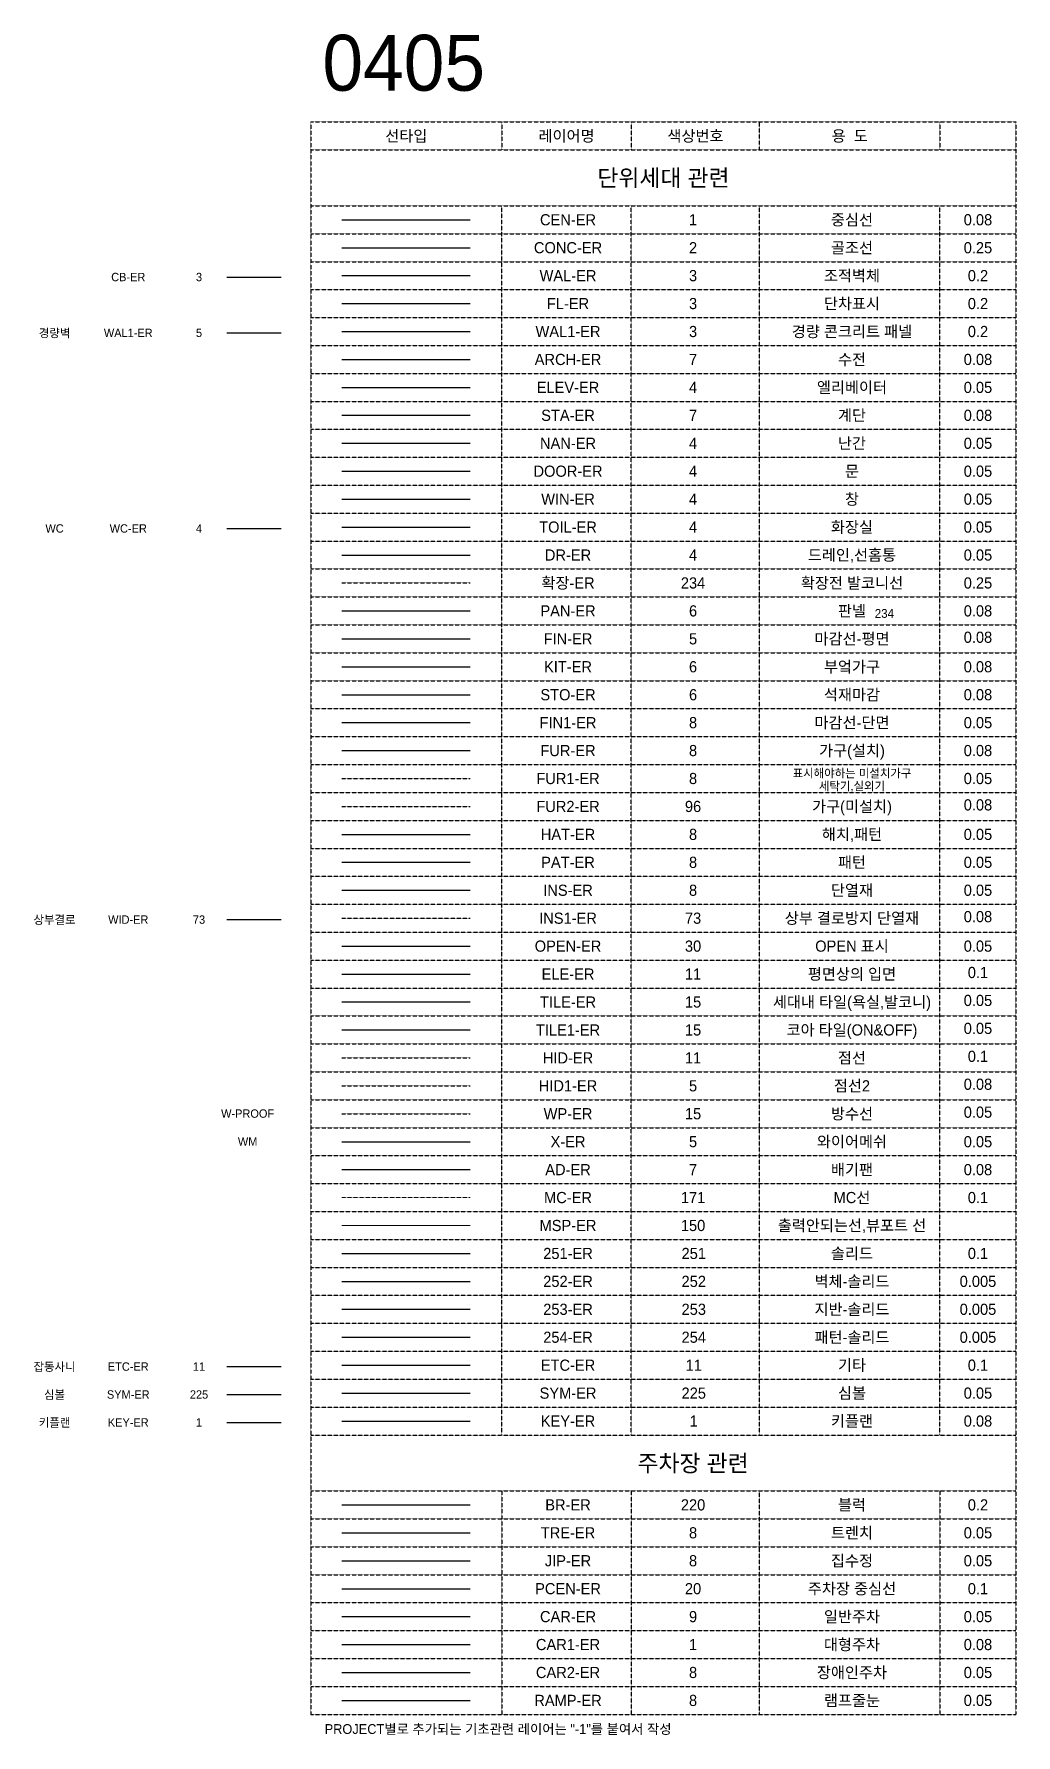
# Model space of a CAD drawing. Header units: millimetres. Extents: x -32584 to -4664, y -30774 to -7942.
# Drawn here: x -32584 to -19405, y -30774 to -7942 of the extents above; entities that cross this region are included whole.
import ezdxf
from ezdxf.enums import TextEntityAlignment as Align

# ---------------------------------------------------------------- set-up
doc = ezdxf.new("R2010")
doc.units = ezdxf.units.MM
for name, pattern in [('ER-HID', [2.3, 1.5, -0.8]), ('ER-IJ', [6.5, 5, -0.5, 0.5, -0.5]), ('HID', [2.3, 1.5, -0.8]), ('HID3-ER', [7, 5, -2])]:
    doc.linetypes.add(name, pattern=pattern)
for name, color, linetype in [('251-ER', 251, 'Continuous'), ('252-ER', 252, 'Continuous'), ('253-ER', 253, 'Continuous'), ('254-ER', 254, 'Continuous'), ('AD-ER', 7, 'Continuous'), ('ARCH-ER', 7, 'Continuous'), ('BR-ER', 220, 'Continuous'), ('CAR-ER', 9, 'Continuous'), ('CAR1-ER', 1, 'Continuous'), ('CAR2-ER', 8, 'Continuous'), ('CEN-ER', 1, 'Continuous'), ('CONC', 2, 'Continuous'), ('CONC-ER', 2, 'Continuous'), ('DOOR-ER', 4, 'Continuous'), ('DR-ER', 4, 'Continuous'), ('ELE-ER', 11, 'Continuous'), ('ELEV-ER', 4, 'Continuous'), ('ETC-ER', 11, 'Continuous'), ('FIN-ER', 5, 'Continuous'), ('FIN1-ER', 8, 'Continuous'), ('FL-ER', 3, 'Continuous'), ('FUR-ER', 6, 'Continuous'), ('FUR1-ER', 8, 'Continuous'), ('FUR2-ER', 96, 'ER-HID'), ('HAT-ER', 8, 'Continuous'), ('HID-ER', 11, 'ER-HID'), ('HID1-ER', 5, 'ER-HID'), ('INS-ER', 8, 'Continuous'), ('INS-H-ER', 73, 'ER-HID'), ('JIP-ER', 8, 'Continuous'), ('KEY-ER', 1, 'Continuous'), ('KIT-ER', 6, 'Continuous'), ('NAN-ER', 4, 'Continuous'), ('OPEN-ER', 30, 'ER-IJ'), ('PAN-ER', 6, 'Continuous'), ('PAT-ER', 8, 'Continuous'), ('PCEN-ER', 20, 'Continuous'), ('RAMP-ER', 8, 'Continuous'), ('STA-ER', 7, 'Continuous'), ('STO-ER', 6, 'Continuous'), ('SYM-ER', 225, 'Continuous'), ('TEXT-ER', 3, 'Continuous'), ('TILE-ER', 15, 'Continuous'), ('TILE1-ER', 15, 'Continuous'), ('TOIL-ER', 4, 'Continuous'), ('TRE-ER', 8, 'Continuous'), ('WAL-ER', 3, 'Continuous'), ('WAL1-ER', 3, 'Continuous'), ('WIN-ER', 4, 'Continuous'), ('WP-ER', 15, 'ER-HID'), ('X-ER', 5, 'ER-X'), ('보조선-ER', 8, 'ER-HID'), ('확장-ER', 234, 'HID3-ER')]:
    doc.layers.add(name, color=color, linetype=linetype)
doc.layers.add('MC-ER', color=171, linetype='ER-HID', lineweight=0, plot=False)
doc.layers.add('MSP-ER', color=150, linetype='Continuous', lineweight=0, plot=False)
doc.styles.add('ER', font='Dotum.ttf')
doc.styles.get("Standard").update_dxf_attribs({"font": 'GulimChe.ttf'})
doc.linetypes.add('ER-X', pattern='A,10,-0.8,["X",Standard,S=0.6,R=0,X=-0.15,Y=-0.3],-0.8', length=11.6)

msp = doc.modelspace()

# ---------------------------------------------------------------- texts
at = {"layer": '251-ER', "style": 'ER'}
for s, p in [('251-ER', (-25417.01, -24310.11)), ('251', (-23729.36, -24310.11)), ('솔리드', (-21605.99, -24310.11)), ('0.1', (-19915.19, -24310.11))]:
    msp.add_text(s, height=150, dxfattribs=at).set_placement(p, align=Align.MIDDLE_CENTER)
at = {"layer": '252-ER', "style": 'ER'}
for s, p in [('252-ER', (-25417.01, -24685.11)), ('252', (-23729.36, -24685.11)), ('벽체-솔리드', (-21605.99, -24685.11)), ('0.005', (-19915.19, -24685.11))]:
    msp.add_text(s, height=150, dxfattribs=at).set_placement(p, align=Align.MIDDLE_CENTER)
at = {"layer": '253-ER', "style": 'ER'}
for s, p in [('253-ER', (-25417.01, -25060.11)), ('253', (-23729.36, -25060.11)), ('지반-솔리드', (-21605.99, -25060.11)), ('0.005', (-19915.19, -25060.11))]:
    msp.add_text(s, height=150, dxfattribs=at).set_placement(p, align=Align.MIDDLE_CENTER)
at = {"layer": '254-ER', "style": 'ER'}
for s, p in [('패턴-솔리드', (-21605.99, -25435.11)), ('254-ER', (-25417.01, -25435.11)), ('254', (-23729.36, -25435.11)), ('0.005', (-19915.19, -25435.11))]:
    msp.add_text(s, height=150, dxfattribs=at).set_placement(p, align=Align.MIDDLE_CENTER)
at = {"layer": 'AD-ER', "style": 'ER'}
for s, p in [('AD-ER', (-25417.01, -23185.11)), ('7', (-23738.86, -23185.11)), ('배기팬', (-21605.99, -23185.11))]:
    msp.add_text(s, height=150, dxfattribs=at).set_placement(p, align=Align.MIDDLE_CENTER)
at = {"layer": 'ARCH-ER', "style": 'ER'}
for s, p in [('ARCH-ER', (-25417.01, -12310.11)), ('7', (-23738.86, -12310.11)), ('수전', (-21605.99, -12310.11)), ('0.08', (-19915.19, -12310.11))]:
    msp.add_text(s, height=150, dxfattribs=at).set_placement(p, align=Align.MIDDLE_CENTER)
at = {"layer": 'BR-ER', "style": 'ER'}
for s, p in [('BR-ER', (-25417.01, -27685.11)), ('220', (-23738.86, -27685.11)), ('블럭', (-21605.99, -27685.11)), ('0.2', (-19915.19, -27685.11))]:
    msp.add_text(s, height=150, dxfattribs=at).set_placement(p, align=Align.MIDDLE_CENTER)
at = {"layer": 'CAR-ER', "style": 'ER'}
for s, p in [('CAR-ER', (-25417.01, -29185.11)), ('9', (-23738.86, -29185.11)), ('일반주차', (-21605.99, -29185.11)), ('0.05', (-19915.19, -29185.11)), ('0.05', (-19915.19, -29935.11))]:
    msp.add_text(s, height=150, dxfattribs=at).set_placement(p, align=Align.MIDDLE_CENTER)
at = {"layer": 'CAR1-ER', "style": 'ER'}
for s, p in [('CAR1-ER', (-25417.01, -29560.11)), ('1', (-23738.86, -29560.11)), ('대형주차', (-21605.99, -29560.11))]:
    msp.add_text(s, height=150, dxfattribs=at).set_placement(p, align=Align.MIDDLE_CENTER)
at = {"layer": 'CAR2-ER', "style": 'ER'}
for s, p in [('CAR2-ER', (-25417.01, -29935.11)), ('8', (-23738.86, -29935.11)), ('장애인주차', (-21605.99, -29935.11))]:
    msp.add_text(s, height=150, dxfattribs=at).set_placement(p, align=Align.MIDDLE_CENTER)
at = {"layer": 'CEN-ER', "style": 'ER'}
for s, p in [('CEN-ER', (-25417.01, -10435.11)), ('1', (-23738.86, -10435.11)), ('중심선', (-21605.99, -10435.11)), ('0.08', (-19915.19, -10435.11)), ('0.08', (-19915.19, -29560.11))]:
    msp.add_text(s, height=150, dxfattribs=at).set_placement(p, align=Align.MIDDLE_CENTER)
at = {"layer": 'CONC', "style": 'ER'}
msp.add_text('주차장 관련', height=225, dxfattribs=at).set_placement((-23738.86, -27127.11), align=Align.MIDDLE_CENTER)
at = {"layer": 'CONC-ER', "style": 'ER'}
for s, p in [('골조선', (-21605.99, -10810.11)), ('CONC-ER', (-25417.01, -10810.11)), ('2', (-23738.86, -10810.11)), ('0.25', (-19915.19, -10810.11))]:
    msp.add_text(s, height=150, dxfattribs=at).set_placement(p, align=Align.MIDDLE_CENTER)
at = {"layer": 'DOOR-ER', "style": 'ER'}
for s, p in [('DOOR-ER', (-25417.01, -13810.11)), ('4', (-23738.86, -13810.11)), ('문', (-21605.99, -13810.11)), ('0.05', (-19915.19, -13810.11)), ('0.05', (-19915.19, -14560.11)), ('0.05', (-19915.19, -14935.11))]:
    msp.add_text(s, height=150, dxfattribs=at).set_placement(p, align=Align.MIDDLE_CENTER)
at = {"layer": 'DR-ER', "style": 'ER'}
for s, p in [('드레인,선홈통', (-21605.99, -14935.11)), ('DR-ER', (-25417.01, -14935.11)), ('4', (-23738.86, -14935.11))]:
    msp.add_text(s, height=150, dxfattribs=at).set_placement(p, align=Align.MIDDLE_CENTER)
at = {"layer": 'ELE-ER', "style": 'ER'}
for s, p in [('ELE-ER', (-25417.01, -20560.11)), ('11', (-23738.86, -20560.11)), ('평면상의 입면', (-21605.99, -20560.11)), ('0.1', (-19915.19, -20539.06))]:
    msp.add_text(s, height=150, dxfattribs=at).set_placement(p, align=Align.MIDDLE_CENTER)
at = {"layer": 'ELEV-ER', "style": 'ER'}
for s, p in [('ELEV-ER', (-25417.01, -12685.11)), ('4', (-23738.86, -12685.11)), ('엘리베이터', (-21605.99, -12685.11)), ('0.05', (-19915.19, -12685.11))]:
    msp.add_text(s, height=150, dxfattribs=at).set_placement(p, align=Align.MIDDLE_CENTER)
at = {"layer": 'ETC-ER', "style": 'ER'}
for s, p in [('ETC-ER', (-25417.01, -25810.11)), ('11', (-23729.36, -25810.11)), ('기타', (-21605.99, -25810.11)), ('0.1', (-19915.19, -25810.11))]:
    msp.add_text(s, height=150, dxfattribs=at).set_placement(p, align=Align.MIDDLE_CENTER)
at = {"layer": 'FIN-ER', "style": 'ER'}
for s, p in [('마감선-평면', (-21605.99, -16060.11)), ('0.08', (-19915.19, -16039.06)), ('FIN-ER', (-25417.01, -16060.11)), ('5', (-23738.86, -16060.11))]:
    msp.add_text(s, height=150, dxfattribs=at).set_placement(p, align=Align.MIDDLE_CENTER)
at = {"layer": 'FIN1-ER', "style": 'ER'}
for s, p in [('FIN1-ER', (-25417.01, -17185.11)), ('8', (-23738.86, -17185.11)), ('마감선-단면', (-21605.99, -17185.11)), ('0.05', (-19915.19, -17185.11))]:
    msp.add_text(s, height=150, dxfattribs=at).set_placement(p, align=Align.MIDDLE_CENTER)
at = {"layer": 'FL-ER', "style": 'ER'}
for s, p in [('FL-ER', (-25417.01, -11560.11)), ('3', (-23738.86, -11560.11)), ('단차표시', (-21605.99, -11560.11))]:
    msp.add_text(s, height=150, dxfattribs=at).set_placement(p, align=Align.MIDDLE_CENTER)
at = {"layer": 'FUR-ER', "style": 'ER'}
for s, p in [('FUR-ER', (-25417.01, -17560.11)), ('8', (-23738.86, -17560.11)), ('가구(설치)', (-21605.99, -17560.11)), ('0.08', (-19915.19, -17560.11))]:
    msp.add_text(s, height=150, dxfattribs=at).set_placement(p, align=Align.MIDDLE_CENTER)
at = {"layer": 'FUR1-ER', "style": 'ER'}
for s, height, p in [('표시해야하는 미설치가구', 112.5, (-21605.99, -17865.8)), ('FUR1-ER', 150, (-25417.01, -17935.11)), ('8', 150, (-23738.86, -17935.11)), ('세탁기,실외기', 112.5, (-21605.99, -18036.89)), ('0.05', 150, (-19915.19, -17935.11))]:
    msp.add_text(s, height=height, dxfattribs=at).set_placement(p, align=Align.MIDDLE_CENTER)
at = {"layer": 'FUR2-ER', "style": 'ER'}
for s, p in [('FUR2-ER', (-25417.01, -18310.11)), ('96', (-23738.86, -18310.11)), ('가구(미설치)', (-21605.99, -18310.11)), ('0.08', (-19915.19, -18289.06))]:
    msp.add_text(s, height=150, dxfattribs=at).set_placement(p, align=Align.MIDDLE_CENTER)
at = {"layer": 'HAT-ER', "style": 'ER'}
for s, p in [('HAT-ER', (-25417.01, -18685.11)), ('8', (-23738.86, -18685.11)), ('해치,패턴', (-21605.99, -18685.11)), ('0.05', (-19915.19, -18685.11))]:
    msp.add_text(s, height=150, dxfattribs=at).set_placement(p, align=Align.MIDDLE_CENTER)
at = {"layer": 'HID-ER', "style": 'ER'}
for s, p in [('HID-ER', (-25417.01, -21685.11)), ('11', (-23738.86, -21685.11)), ('점선', (-21605.99, -21685.11)), ('0.1', (-19915.19, -21664.06))]:
    msp.add_text(s, height=150, dxfattribs=at).set_placement(p, align=Align.MIDDLE_CENTER)
at = {"layer": 'HID1-ER', "style": 'ER'}
for s, p in [('HID1-ER', (-25417.01, -22060.11)), ('5', (-23738.86, -22060.11)), ('점선2', (-21605.99, -22060.11)), ('0.08', (-19915.19, -22039.06))]:
    msp.add_text(s, height=150, dxfattribs=at).set_placement(p, align=Align.MIDDLE_CENTER)
at = {"layer": 'INS-ER', "style": 'ER'}
for s, p in [('INS-ER', (-25417.01, -19435.11)), ('8', (-23738.86, -19435.11)), ('단열재', (-21605.99, -19435.11)), ('0.05', (-19915.19, -19435.11))]:
    msp.add_text(s, height=150, dxfattribs=at).set_placement(p, align=Align.MIDDLE_CENTER)
at = {"layer": 'INS-H-ER', "style": 'ER'}
for s, p in [('INS1-ER', (-25417.01, -19810.11)), ('73', (-23738.86, -19810.11)), ('상부 결로방지 단열재', (-21605.99, -19810.11)), ('0.08', (-19915.19, -19789.06))]:
    msp.add_text(s, height=150, dxfattribs=at).set_placement(p, align=Align.MIDDLE_CENTER)
at = {"layer": 'JIP-ER', "style": 'ER'}
for s, p in [('JIP-ER', (-25417.01, -28435.11)), ('8', (-23738.86, -28435.11)), ('집수정', (-21605.99, -28435.11)), ('0.05', (-19915.19, -28435.11))]:
    msp.add_text(s, height=150, dxfattribs=at).set_placement(p, align=Align.MIDDLE_CENTER)
at = {"layer": 'KEY-ER', "style": 'ER'}
for s, p in [('KEY-ER', (-25417.01, -26560.11)), ('1', (-23729.36, -26560.11)), ('키플랜', (-21605.99, -26560.11)), ('0.08', (-19915.19, -26560.11))]:
    msp.add_text(s, height=150, dxfattribs=at).set_placement(p, align=Align.MIDDLE_CENTER)
at = {"layer": 'KIT-ER', "style": 'ER'}
for s, p in [('KIT-ER', (-25417.01, -16435.11)), ('6', (-23738.86, -16435.11)), ('부엌가구', (-21605.99, -16435.11)), ('0.08', (-19915.19, -16435.11))]:
    msp.add_text(s, height=150, dxfattribs=at).set_placement(p, align=Align.MIDDLE_CENTER)
at = {"layer": 'MC-ER', "style": 'ER'}
for s, p in [('MC-ER', (-25417.01, -23560.11)), ('171', (-23738.86, -23560.11)), ('MC선', (-21605.99, -23560.11)), ('0.1', (-19915.19, -23560.11))]:
    msp.add_text(s, height=150, dxfattribs=at).set_placement(p, align=Align.MIDDLE_CENTER)
at = {"layer": 'MSP-ER', "style": 'ER'}
for s, p in [('MSP-ER', (-25417.01, -23935.11)), ('150', (-23738.86, -23935.11)), ('출력안되는선,뷰포트 선', (-21605.99, -23935.11))]:
    msp.add_text(s, height=150, dxfattribs=at).set_placement(p, align=Align.MIDDLE_CENTER)
at = {"layer": 'NAN-ER', "style": 'ER'}
for s, p in [('NAN-ER', (-25417.01, -13435.11)), ('4', (-23738.86, -13435.11)), ('난간', (-21605.99, -13435.11)), ('0.05', (-19915.19, -13435.11)), ('0.08', (-19915.19, -23185.11))]:
    msp.add_text(s, height=150, dxfattribs=at).set_placement(p, align=Align.MIDDLE_CENTER)
at = {"layer": 'OPEN-ER', "style": 'ER'}
for s, p in [('OPEN 표시', (-21605.99, -20185.11)), ('OPEN-ER', (-25417.01, -20185.11)), ('30', (-23738.86, -20185.11)), ('0.05', (-19915.19, -20185.11))]:
    msp.add_text(s, height=150, dxfattribs=at).set_placement(p, align=Align.MIDDLE_CENTER)
at = {"layer": 'PAN-ER', "style": 'ER'}
for s, p in [('PAN-ER', (-25417.01, -15685.11)), ('6', (-23738.86, -15685.11)), ('판넬', (-21605.99, -15685.11)), ('0.08', (-19915.19, -15685.11))]:
    msp.add_text(s, height=150, dxfattribs=at).set_placement(p, align=Align.MIDDLE_CENTER)
at = {"layer": 'PAT-ER', "style": 'ER'}
for s, p in [('PAT-ER', (-25417.01, -19060.11)), ('8', (-23738.86, -19060.11)), ('패턴', (-21605.99, -19060.11)), ('0.05', (-19915.19, -19060.11))]:
    msp.add_text(s, height=150, dxfattribs=at).set_placement(p, align=Align.MIDDLE_CENTER)
at = {"layer": 'PCEN-ER', "style": 'ER'}
for s, p in [('PCEN-ER', (-25417.01, -28810.11)), ('20', (-23738.86, -28810.11)), ('주차장 중심선', (-21605.99, -28810.11)), ('0.1', (-19915.19, -28810.11))]:
    msp.add_text(s, height=150, dxfattribs=at).set_placement(p, align=Align.MIDDLE_CENTER)
at = {"layer": 'RAMP-ER', "style": 'ER'}
for s, p in [('RAMP-ER', (-25417.01, -30310.11)), ('8', (-23738.86, -30310.11)), ('램프줄눈', (-21605.99, -30310.11)), ('0.05', (-19915.19, -30310.11))]:
    msp.add_text(s, height=150, dxfattribs=at).set_placement(p, align=Align.MIDDLE_CENTER)
at = {"layer": 'STA-ER', "style": 'ER'}
for s, p in [('STA-ER', (-25417.01, -13060.11)), ('7', (-23738.86, -13060.11)), ('계단', (-21605.99, -13060.11)), ('0.08', (-19915.19, -13060.11))]:
    msp.add_text(s, height=150, dxfattribs=at).set_placement(p, align=Align.MIDDLE_CENTER)
at = {"layer": 'STO-ER', "style": 'ER'}
for s, p in [('STO-ER', (-25417.01, -16810.11)), ('6', (-23738.86, -16810.11)), ('석재마감', (-21605.99, -16810.11)), ('0.08', (-19915.19, -16810.11))]:
    msp.add_text(s, height=150, dxfattribs=at).set_placement(p, align=Align.MIDDLE_CENTER)
at = {"layer": 'SYM-ER', "style": 'ER'}
for s, p in [('SYM-ER', (-25417.01, -26185.11)), ('225', (-23729.36, -26185.11)), ('심볼', (-21605.99, -26185.11)), ('0.05', (-19915.19, -26185.11))]:
    msp.add_text(s, height=150, dxfattribs=at).set_placement(p, align=Align.MIDDLE_CENTER)
at = {"layer": 'TEXT-ER', "style": 'ER'}
msp.add_text('0405', height=750, dxfattribs=at).set_placement((-27622.01, -8328.05), align=Align.MIDDLE_CENTER)
for s, p in [('CB-ER', (-31318.97, -11203.8)), ('3', (-30369.48, -11203.8)), ('경량벽', (-32308.19, -11953.8)), ('WAL1-ER', (-31318.97, -11953.8)), ('5', (-30369.48, -11953.8)), ('WC', (-32308.19, -14578.8)), ('WC-ER', (-31318.97, -14578.8)), ('4', (-30369.48, -14578.8)), ('상부결로', (-32308.19, -19828.8)), ('WID-ER', (-31318.97, -19828.8)), ('73', (-30369.48, -19828.8)), ('잡동사니', (-32308.19, -25828.8)), ('ETC-ER', (-31318.97, -25828.8)), ('11', (-30369.48, -25828.8)), ('심볼', (-32308.19, -26203.8)), ('SYM-ER', (-31318.97, -26203.8)), ('225', (-30369.48, -26203.8)), ('키플랜', (-32308.19, -26578.8)), ('KEY-ER', (-31318.97, -26578.8)), ('1', (-30369.48, -26578.8))]:
    msp.add_text(s, height=112.5, dxfattribs=at).set_placement(p, align=Align.MIDDLE)
for s, p in [('W-PROOF', (-29717.05, -22488.96)), ('WM', (-29717.05, -22863.96))]:
    msp.add_text(s, height=112.5, dxfattribs=at).set_placement(p, align=Align.CENTER)
msp.add_text('PROJECT별로 추가되는 기초관련 레이어는 "-1"를 붙여서 작성', height=131.25, dxfattribs=at).set_placement((-28683.54, -30759.92))
at = {"layer": 'TILE-ER', "style": 'ER'}
for s, p in [('TILE-ER', (-25417.01, -20935.11)), ('15', (-23738.86, -20935.11)), ('세대내 타일(욕실,발코니)', (-21605.99, -20935.11)), ('0.05', (-19915.19, -20914.06)), ('0.05', (-19915.19, -21289.06))]:
    msp.add_text(s, height=150, dxfattribs=at).set_placement(p, align=Align.MIDDLE_CENTER)
at = {"layer": 'TILE1-ER', "style": 'ER'}
for s, p in [('코아 타일(ON&OFF)', (-21605.99, -21310.11)), ('TILE1-ER', (-25417.01, -21310.11)), ('15', (-23738.86, -21310.11))]:
    msp.add_text(s, height=150, dxfattribs=at).set_placement(p, align=Align.MIDDLE_CENTER)
at = {"layer": 'TOIL-ER', "style": 'ER'}
for s, p in [('TOIL-ER', (-25417.01, -14560.11)), ('4', (-23738.86, -14560.11)), ('화장실', (-21605.99, -14560.11))]:
    msp.add_text(s, height=150, dxfattribs=at).set_placement(p, align=Align.MIDDLE_CENTER)
at = {"layer": 'TRE-ER', "style": 'ER'}
for s, p in [('TRE-ER', (-25417.01, -28060.11)), ('8', (-23738.86, -28060.11)), ('트렌치', (-21605.99, -28060.11)), ('0.05', (-19915.19, -28060.11))]:
    msp.add_text(s, height=150, dxfattribs=at).set_placement(p, align=Align.MIDDLE_CENTER)
at = {"layer": 'WAL-ER', "style": 'ER'}
for s, p in [('WAL-ER', (-25417.01, -11185.11)), ('3', (-23738.86, -11185.11)), ('조적벽체', (-21605.99, -11185.11)), ('0.2', (-19915.19, -11185.11)), ('0.2', (-19915.19, -11560.11))]:
    msp.add_text(s, height=150, dxfattribs=at).set_placement(p, align=Align.MIDDLE_CENTER)
at = {"layer": 'WAL1-ER', "style": 'ER'}
for s, p in [('WAL1-ER', (-25417.01, -11935.11)), ('3', (-23738.86, -11935.11)), ('경량 콘크리트 패넬', (-21605.99, -11935.11)), ('0.2', (-19915.19, -11935.11))]:
    msp.add_text(s, height=150, dxfattribs=at).set_placement(p, align=Align.MIDDLE_CENTER)
at = {"layer": 'WIN-ER', "style": 'ER'}
for s, p in [('WIN-ER', (-25417.01, -14185.11)), ('4', (-23738.86, -14185.11)), ('창', (-21605.99, -14185.11)), ('0.05', (-19915.19, -14185.11))]:
    msp.add_text(s, height=150, dxfattribs=at).set_placement(p, align=Align.MIDDLE_CENTER)
at = {"layer": 'WP-ER', "style": 'ER'}
for s, p in [('WP-ER', (-25417.01, -22435.11)), ('15', (-23738.86, -22435.11)), ('방수선', (-21605.99, -22435.11)), ('0.05', (-19915.19, -22414.06))]:
    msp.add_text(s, height=150, dxfattribs=at).set_placement(p, align=Align.MIDDLE_CENTER)
at = {"layer": 'X-ER', "style": 'ER'}
for s, p in [('X-ER', (-25417.01, -22810.11)), ('5', (-23738.86, -22810.11)), ('와이어메쉬', (-21605.99, -22810.11)), ('0.05', (-19915.19, -22810.11))]:
    msp.add_text(s, height=150, dxfattribs=at).set_placement(p, align=Align.MIDDLE_CENTER)
at = {"layer": '보조선-ER', "style": 'ER'}
for s, height, p in [('선타입', 150, (-27587.15, -9310.11)), ('레이어명', 150, (-25437.13, -9310.11)), ('색상번호', 150, (-23707.17, -9310.11)), ('용  도', 150, (-21636.09, -9310.11)), ('단위세대 관련', 225, (-24136.28, -9872.61))]:
    msp.add_text(s, height=height, dxfattribs=at).set_placement(p, align=Align.MIDDLE_CENTER)
at = {"layer": '확장-ER', "style": 'ER'}
for s, height, p in [('확장-ER', 150, (-25417.01, -15310.11)), ('234', 150, (-23738.86, -15310.11)), ('확장전 발코니선', 150, (-21605.99, -15310.11)), ('0.25', 150, (-19915.19, -15310.11)), ('234', 118.125, (-21171.08, -15719.41))]:
    msp.add_text(s, height=height, dxfattribs=at).set_placement(p, align=Align.MIDDLE_CENTER)

# ---------------------------------------------------------------- linework, layer by layer
at = {"layer": '251-ER'}
msp.add_line((-28451.78, -24310.11), (-26728.67, -24310.11), dxfattribs=at)
at = {"layer": '252-ER'}
msp.add_line((-28451.78, -24685.11), (-26728.67, -24685.11), dxfattribs=at)
at = {"layer": '253-ER'}
msp.add_line((-28451.78, -25060.11), (-26728.67, -25060.11), dxfattribs=at)
at = {"layer": '254-ER'}
msp.add_line((-28451.78, -25435.11), (-26728.67, -25435.11), dxfattribs=at)
at = {"layer": 'AD-ER'}
msp.add_line((-28451.78, -23185.11), (-26728.67, -23185.11), dxfattribs=at)
at = {"layer": 'ARCH-ER'}
msp.add_line((-28451.78, -12310.11), (-26728.67, -12310.11), dxfattribs=at)
at = {"layer": 'BR-ER'}
msp.add_line((-28451.78, -27685.11), (-26728.67, -27685.11), dxfattribs=at)
at = {"layer": 'CAR-ER'}
msp.add_line((-28451.78, -29185.11), (-26728.67, -29185.11), dxfattribs=at)
at = {"layer": 'CAR1-ER'}
msp.add_line((-28451.78, -29560.11), (-26728.67, -29560.11), dxfattribs=at)
at = {"layer": 'CAR2-ER'}
msp.add_line((-28451.78, -29935.11), (-26728.67, -29935.11), dxfattribs=at)
at = {"layer": 'CEN-ER'}
msp.add_line((-28451.78, -10435.11), (-26728.67, -10435.11), dxfattribs=at)
at = {"layer": 'CONC-ER'}
msp.add_line((-28451.78, -10810.11), (-26728.67, -10810.11), dxfattribs=at)
at = {"layer": 'DOOR-ER'}
msp.add_line((-28451.78, -13810.11), (-26728.67, -13810.11), dxfattribs=at)
at = {"layer": 'DR-ER'}
msp.add_line((-28451.78, -14935.11), (-26728.67, -14935.11), dxfattribs=at)
at = {"layer": 'ELE-ER'}
msp.add_line((-28451.78, -20560.11), (-26728.67, -20560.11), dxfattribs=at)
at = {"layer": 'ELEV-ER'}
msp.add_line((-28451.78, -12685.11), (-26728.67, -12685.11), dxfattribs=at)
at = {"layer": 'ETC-ER'}
msp.add_line((-28451.78, -25810.11), (-26728.67, -25810.11), dxfattribs=at)
at = {"layer": 'FIN-ER'}
msp.add_line((-28451.78, -16060.11), (-26728.67, -16060.11), dxfattribs=at)
at = {"layer": 'FIN1-ER'}
msp.add_line((-28451.78, -17185.11), (-26728.67, -17185.11), dxfattribs=at)
at = {"layer": 'FL-ER'}
msp.add_line((-28451.78, -11560.11), (-26728.67, -11560.11), dxfattribs=at)
at = {"layer": 'FUR-ER'}
msp.add_line((-28451.78, -17560.11), (-26728.67, -17560.11), dxfattribs=at)
at = {"layer": 'FUR1-ER', "linetype": 'ER-HID'}
msp.add_line((-28451.78, -17935.11), (-26728.67, -17935.11), dxfattribs=at)
at = {"layer": 'FUR2-ER'}
msp.add_line((-28451.78, -18310.11), (-26728.67, -18310.11), dxfattribs=at)
at = {"layer": 'HAT-ER'}
msp.add_line((-28451.78, -18685.11), (-26728.67, -18685.11), dxfattribs=at)
at = {"layer": 'HID-ER'}
msp.add_line((-28451.78, -21685.11), (-26728.67, -21685.11), dxfattribs=at)
at = {"layer": 'HID1-ER'}
msp.add_line((-28451.78, -22060.11), (-26728.67, -22060.11), dxfattribs=at)
at = {"layer": 'INS-ER'}
msp.add_line((-28451.78, -19435.11), (-26728.67, -19435.11), dxfattribs=at)
at = {"layer": 'INS-H-ER'}
msp.add_line((-28451.78, -19810.11), (-26728.67, -19810.11), dxfattribs=at)
at = {"layer": 'JIP-ER'}
msp.add_line((-28451.78, -28435.11), (-26728.67, -28435.11), dxfattribs=at)
at = {"layer": 'KEY-ER'}
msp.add_line((-28451.78, -26560.11), (-26728.67, -26560.11), dxfattribs=at)
at = {"layer": 'KIT-ER'}
msp.add_line((-28451.78, -16435.11), (-26728.67, -16435.11), dxfattribs=at)
at = {"layer": 'MC-ER'}
msp.add_line((-28451.78, -23560.11), (-26728.67, -23560.11), dxfattribs=at)
at = {"layer": 'MSP-ER'}
msp.add_line((-28451.78, -23935.11), (-26728.67, -23935.11), dxfattribs=at)
at = {"layer": 'NAN-ER'}
msp.add_line((-28451.78, -13435.11), (-26728.67, -13435.11), dxfattribs=at)
at = {"layer": 'OPEN-ER'}
msp.add_line((-28451.78, -20185.11), (-26728.67, -20185.11), dxfattribs=at)
at = {"layer": 'PAN-ER'}
msp.add_line((-28451.78, -15685.11), (-26728.67, -15685.11), dxfattribs=at)
at = {"layer": 'PAT-ER'}
msp.add_line((-28451.78, -19060.11), (-26728.67, -19060.11), dxfattribs=at)
at = {"layer": 'PCEN-ER'}
msp.add_line((-28451.78, -28810.11), (-26728.67, -28810.11), dxfattribs=at)
at = {"layer": 'RAMP-ER'}
msp.add_line((-28451.78, -30310.11), (-26728.67, -30310.11), dxfattribs=at)
at = {"layer": 'STA-ER'}
msp.add_line((-28451.78, -13060.11), (-26728.67, -13060.11), dxfattribs=at)
at = {"layer": 'STO-ER'}
msp.add_line((-28451.78, -16810.11), (-26728.67, -16810.11), dxfattribs=at)
at = {"layer": 'SYM-ER'}
msp.add_line((-28451.78, -26185.11), (-26728.67, -26185.11), dxfattribs=at)
at = {"layer": 'TEXT-ER'}
for p, q in [((-29994.48, -11203.8), (-29266.36, -11203.8)), ((-29994.48, -11953.8), (-29266.36, -11953.8)), ((-29994.48, -14578.8), (-29266.36, -14578.8)), ((-29994.48, -19828.8), (-29266.36, -19828.8)), ((-29994.48, -25828.8), (-29266.36, -25828.8)), ((-29994.48, -26203.8), (-29266.36, -26203.8)), ((-29994.48, -26578.8), (-29266.36, -26578.8))]:
    msp.add_line(p, q, dxfattribs=at)
at = {"layer": 'TILE-ER'}
msp.add_line((-28451.78, -20935.11), (-26728.67, -20935.11), dxfattribs=at)
at = {"layer": 'TILE1-ER'}
msp.add_line((-28451.78, -21310.11), (-26728.67, -21310.11), dxfattribs=at)
at = {"layer": 'TOIL-ER'}
msp.add_line((-28451.78, -14560.11), (-26728.67, -14560.11), dxfattribs=at)
at = {"layer": 'TRE-ER'}
msp.add_line((-28451.78, -28060.11), (-26728.67, -28060.11), dxfattribs=at)
at = {"layer": 'WAL-ER'}
msp.add_line((-28451.78, -11185.11), (-26728.67, -11185.11), dxfattribs=at)
at = {"layer": 'WAL1-ER'}
msp.add_line((-28451.78, -11935.11), (-26728.67, -11935.11), dxfattribs=at)
at = {"layer": 'WIN-ER'}
msp.add_line((-28451.78, -14185.11), (-26728.67, -14185.11), dxfattribs=at)
at = {"layer": 'WP-ER'}
msp.add_line((-28451.78, -22435.11), (-26728.67, -22435.11), dxfattribs=at)
at = {"layer": 'X-ER'}
msp.add_line((-28451.78, -22810.11), (-26728.67, -22810.11), dxfattribs=at)
at = {"layer": '보조선-ER'}
for p, q in [((-28867.48, -9122.61), (-19405.08, -9122.61)), ((-28867.48, -9122.61), (-28867.48, -30497.61)), ((-26306.82, -9122.61), (-26306.82, -9497.61)), ((-24567.45, -9122.61), (-24567.45, -9497.61)), ((-22846.89, -9497.61), (-22846.89, -9122.61)), ((-20425.3, -9122.61), (-20425.3, -9497.61)), ((-19405.08, -9122.61), (-19405.08, -30497.61)), ((-28867.48, -9497.61), (-19405.08, -9497.61)), ((-28867.48, -10247.61), (-19405.08, -10247.61)), ((-26306.82, -26747.61), (-26306.82, -10247.61)), ((-24567.45, -26747.61), (-24567.45, -10247.61)), ((-22846.89, -26747.61), (-22846.89, -10247.61)), ((-20425.3, -26747.61), (-20425.3, -10247.61)), ((-28867.48, -10622.61), (-19405.08, -10622.61)), ((-28867.48, -10997.61), (-19405.08, -10997.61)), ((-28867.48, -11372.61), (-19405.08, -11372.61)), ((-28867.48, -11747.61), (-19405.08, -11747.61)), ((-28867.48, -12122.61), (-19405.08, -12122.61)), ((-28867.48, -12497.61), (-19405.08, -12497.61)), ((-28867.48, -12872.61), (-19405.08, -12872.61)), ((-28867.48, -13247.61), (-19405.08, -13247.61)), ((-28867.48, -13622.61), (-19405.08, -13622.61)), ((-28867.48, -13997.61), (-19405.08, -13997.61)), ((-28867.48, -14372.61), (-19405.08, -14372.61)), ((-28867.48, -14747.61), (-19405.08, -14747.61)), ((-28867.48, -15122.61), (-19405.08, -15122.61)), ((-28867.48, -15497.61), (-19405.08, -15497.61)), ((-28867.48, -15872.61), (-19405.08, -15872.61)), ((-28867.48, -16247.61), (-19405.08, -16247.61)), ((-28867.48, -16622.61), (-19405.08, -16622.61)), ((-28867.48, -16997.61), (-19405.08, -16997.61)), ((-28867.48, -17372.61), (-19405.08, -17372.61)), ((-28867.48, -17747.61), (-19405.08, -17747.61)), ((-28867.48, -18122.61), (-19405.08, -18122.61)), ((-28867.48, -18497.61), (-19405.08, -18497.61)), ((-28867.48, -18872.61), (-19405.08, -18872.61)), ((-28867.48, -19247.61), (-19405.08, -19247.61)), ((-28867.48, -19622.61), (-19405.08, -19622.61)), ((-28867.48, -19997.61), (-19405.08, -19997.61)), ((-28867.48, -20372.61), (-19405.08, -20372.61)), ((-28867.48, -20747.61), (-19405.08, -20747.61)), ((-28867.48, -21122.61), (-19405.08, -21122.61)), ((-28867.48, -21497.61), (-19405.08, -21497.61)), ((-28867.48, -21872.61), (-19405.08, -21872.61)), ((-28867.48, -22247.61), (-19405.08, -22247.61)), ((-28867.48, -22622.61), (-19405.08, -22622.61)), ((-28867.48, -22997.61), (-19405.08, -22997.61)), ((-28867.48, -23372.61), (-19405.08, -23372.61)), ((-28867.48, -23747.61), (-19405.08, -23747.61)), ((-28867.48, -24122.61), (-19405.08, -24122.61)), ((-28867.48, -24497.61), (-19405.08, -24497.61)), ((-28867.48, -24872.61), (-19405.08, -24872.61)), ((-28867.48, -25247.61), (-19405.08, -25247.61)), ((-28867.48, -25622.61), (-19405.08, -25622.61)), ((-28867.48, -25997.61), (-19405.08, -25997.61)), ((-28867.48, -26372.61), (-19405.08, -26372.61)), ((-28867.48, -26747.61), (-19405.08, -26747.61)), ((-28867.48, -27497.61), (-19405.08, -27497.61)), ((-26306.82, -27497.61), (-26306.82, -30497.61)), ((-24567.45, -27497.61), (-24567.45, -30497.61)), ((-22846.89, -30497.61), (-22846.89, -27497.61)), ((-20425.3, -27497.61), (-20425.3, -30497.61)), ((-28867.48, -27872.61), (-19405.08, -27872.61)), ((-28867.48, -28247.61), (-19405.08, -28247.61)), ((-28867.48, -28622.61), (-19405.08, -28622.61)), ((-28867.48, -28997.61), (-19405.08, -28997.61)), ((-28867.48, -29372.61), (-19405.08, -29372.61)), ((-28867.48, -29747.61), (-19405.08, -29747.61)), ((-28867.48, -30122.61), (-19405.08, -30122.61)), ((-28867.48, -30497.61), (-19405.08, -30497.61))]:
    msp.add_line(p, q, dxfattribs=at)
at = {"layer": '확장-ER', "linetype": 'HID'}
msp.add_line((-28451.78, -15310.11), (-26728.67, -15310.11), dxfattribs=at)

msp.set_redraw_order([(e.dxf.handle, doc.entitydb.next_handle()) for e in msp.query("TEXT MTEXT ATTDEF DIMENSION ARC_DIMENSION")])  # texts and dimensions are drawn at this point

doc.saveas('drawing.dxf')
